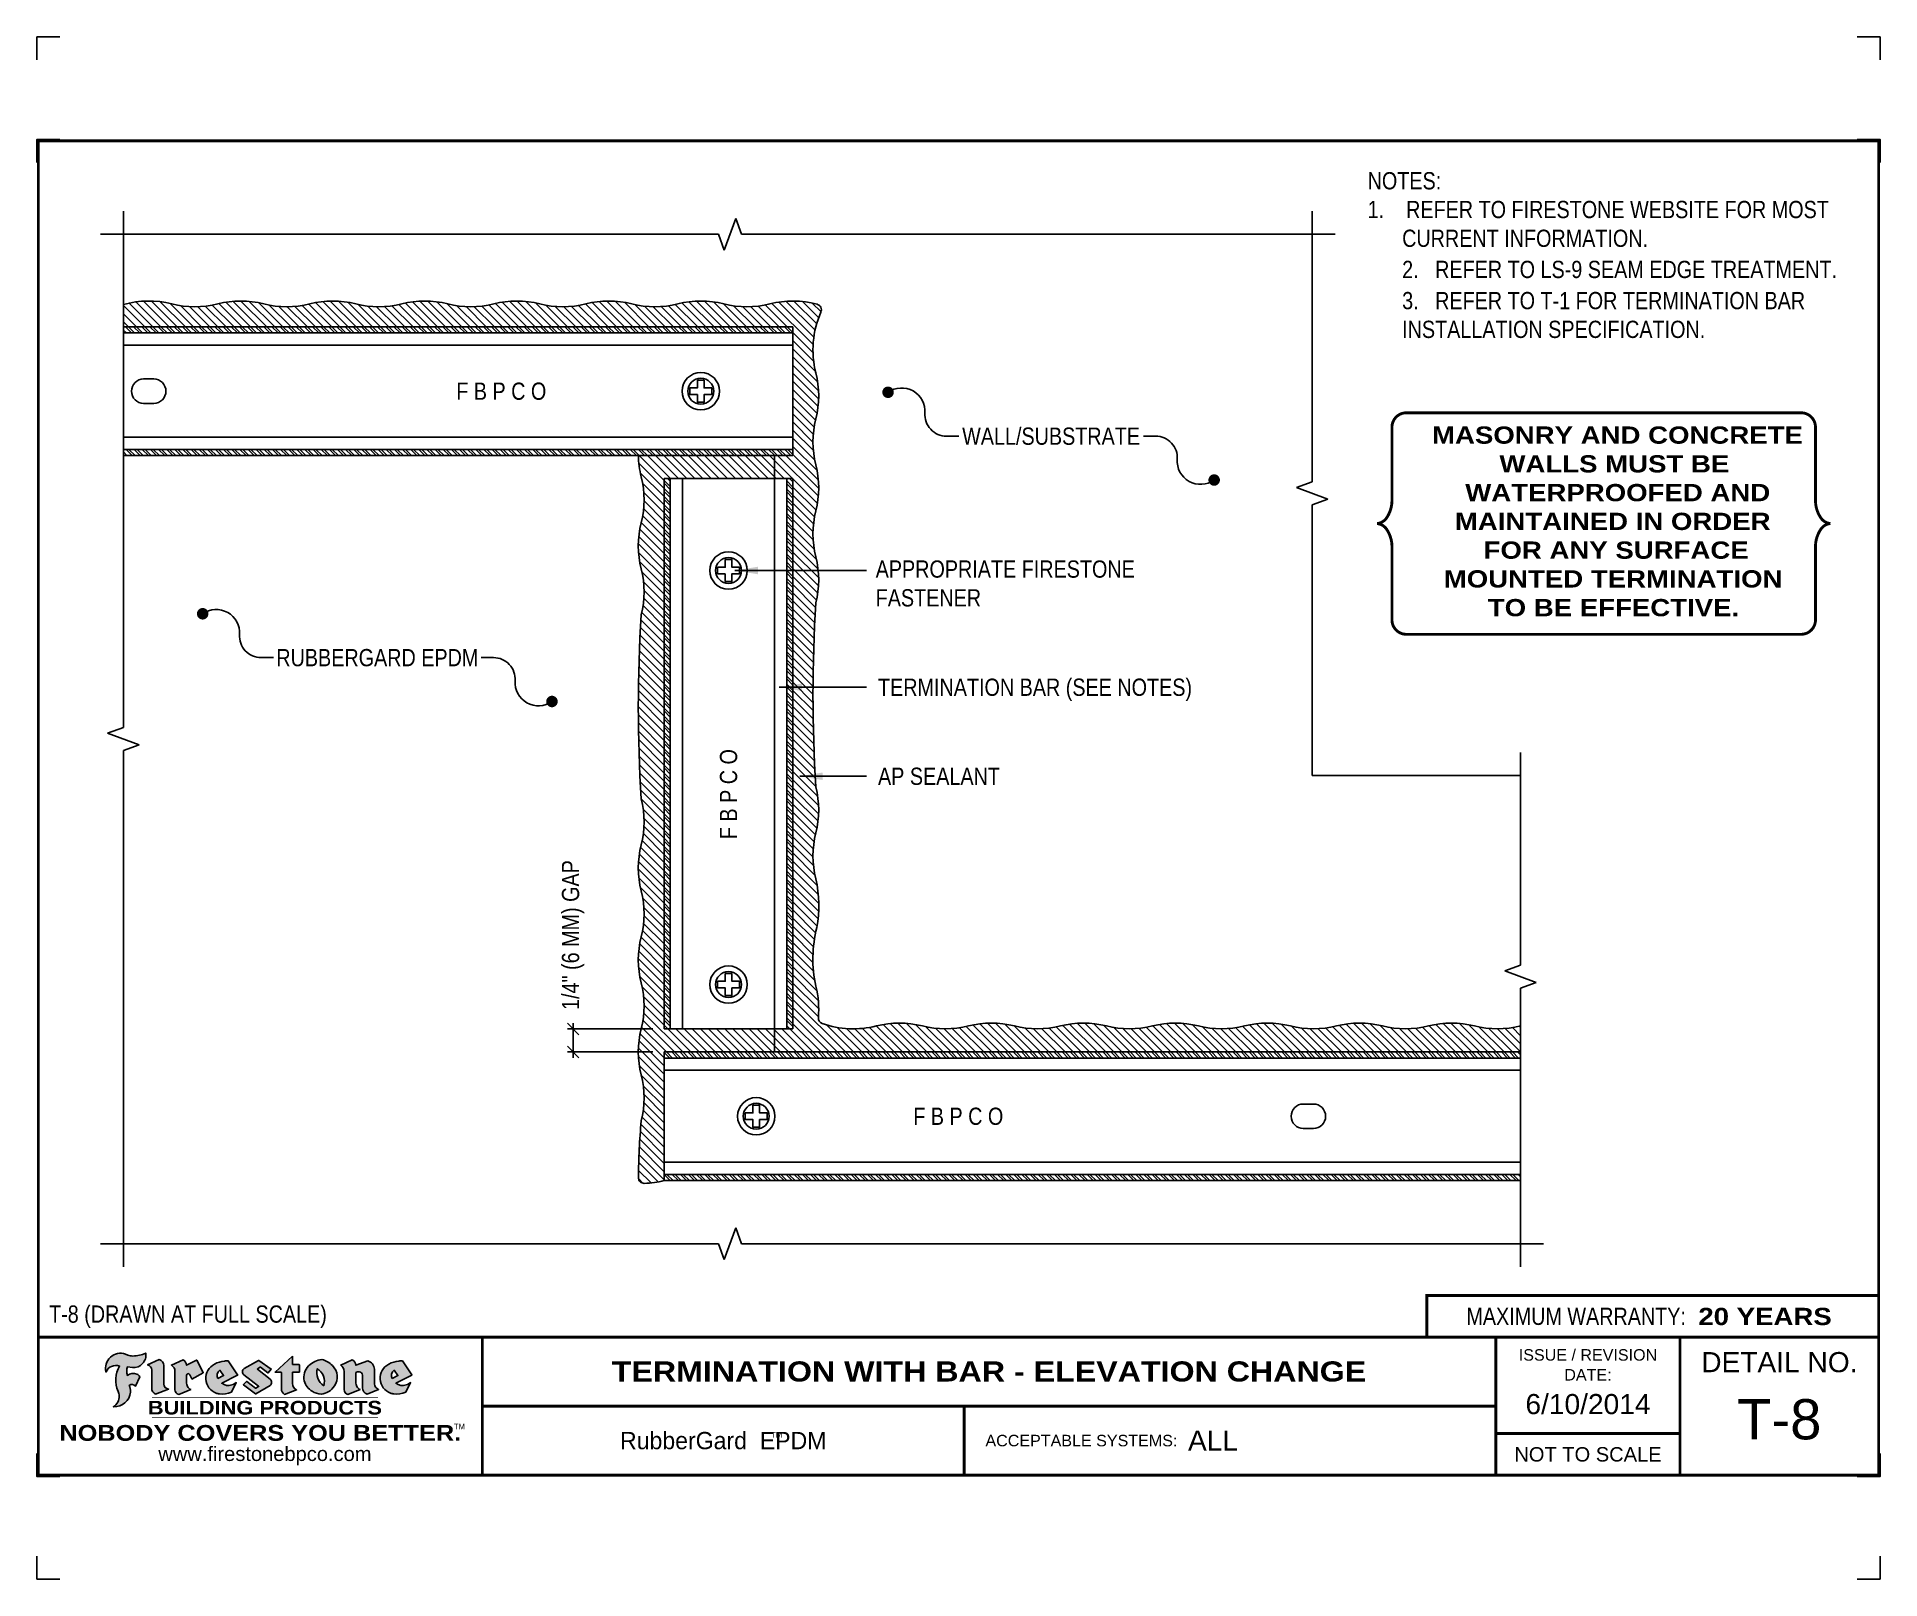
# Model space of a CAD drawing. Header units: inches. Extents: x 299.4 to 319.5, y -59.6 to -42.8.
import ezdxf
from ezdxf.enums import TextEntityAlignment as Align

# ---------------------------------------------------------------- set-up
doc = ezdxf.new("R2010")
doc.units = ezdxf.units.IN
doc.header["$MEASUREMENT"] = 0
doc.layers.get('0').update_dxf_attribs({"linetype": 'CONTINUOUS'})
doc.layers.get('DEFPOINTS').update_dxf_attribs({"linetype": 'CONTINUOUS'})
for name, color, linetype in [('FSBP-ACCESSORY-FIRESTONE', 7, 'CONTINUOUS'), ('FSBP-ANNO-NOTE', 7, 'CONTINUOUS'), ('FSBP-MEMBRANE', 7, 'CONTINUOUS'), ('FSBP-SEALANTS', 1, 'CONTINUOUS'), ('FSBP-TTLB', 7, 'CONTINUOUS'), ('FSBP-TTLB-BORDER', 7, 'CONTINUOUS'), ('FSBP-TTLB-TEXT', 7, 'CONTINUOUS')]:
    doc.layers.add(name, color=color, linetype=linetype)
doc.styles.add('FSBP_ARIAL', font='arial.ttf')
doc.styles.add('FSBP_ARIAL_BOLD', font='')
doc.styles.add('FSBP_ARIAL_NAR', font='ARIALN.TTF')
doc.styles.add('FSBP_BANKGOTHIC', font='bgothm.ttf')
doc.styles.get('FSBP_ARIAL_BOLD').set_extended_font_data('Arial Black')
doc.dimstyles.new('FSBP-DIM', dxfattribs={"dimtxt": 0.1875, "dimasz": 0.125, "dimexe": 0.0625, "dimexo": 0.125, "dimgap": 0.125, "dimtad": 0, "dimdec": 0, "dimzin": 1, "dimdsep": 46, "dimlunit": 4, "dimtxsty": 'FSBP_ARIAL_NAR', "dimblk": 'OBLIQUE', "dimcen": 0.09375, "dimdle": 0.0625, "dimclrd": 256, "dimclre": 256, "dimclrt": 256, "dimadec": 0, "dimazin": 0, "dimtfac": 1, "dimtdec": 0, "dimtmove": 1, "dimatfit": 3, "dimfxl": 1, "dimtolj": 1, "dimtzin": 0, "dimlwd": -1, "dimlwe": -1, "dimarcsym": 0})
doc.dimstyles.new('FSBP-LEADER', dxfattribs={"dimtxt": 0.1875, "dimasz": 0.25, "dimexe": 0.0625, "dimexo": 0.125, "dimgap": 0.125, "dimtad": 0, "dimtih": 1, "dimtoh": 1, "dimdec": 4, "dimzin": 0, "dimdsep": 46, "dimlunit": 4, "dimtxsty": 'FSBP_ARIAL_NAR', "dimcen": 0.09375, "dimclrd": 256, "dimclre": 256, "dimclrt": 256, "dimadec": 0, "dimazin": 0, "dimtfac": 1, "dimtdec": 4, "dimtofl": 0, "dimtmove": 0, "dimatfit": 3, "dimfxl": 1, "dimtolj": 1, "dimtzin": 0, "dimlwd": -1, "dimlwe": -1, "dimarcsym": 0})
pattern_1 = [(135, (-5.684341886080801e-14, -35.47051604416727), (-0.04419417382415922, -0.04419417382415922), []), (135, (-0.03125000000005684, -35.47051604416727), (-0.04419417382415922, -0.04419417382415922), [])]

msp = doc.modelspace()

# ---------------------------------------------------------------- texts
at = {"layer": 'DEFPOINTS', "style": 'FSBP_ARIAL_NAR'}
msp.add_text('T-8 (DRAWN AT FULL SCALE)', height=0.1875, dxfattribs=at).set_placement((299.5798584845293, -56.7273711702308), align=Align.MIDDLE_LEFT)
at = {"layer": 'FSBP-ANNO-NOTE', "style": 'FSBP_ARIAL_NAR'}
for s, p in [('F B P C O', (304.4939636549211, -46.6973677199933)), ('WALL/SUBSTRATE', (310.4690047445172, -47.18615433137472)), ('RUBBERGARD EPDM', (303.1469710397987, -49.59323799024867)), ('F B P C O', (309.4601237061516, -54.57757578769652))]:
    msp.add_text(s, height=0.1875, dxfattribs=at).set_placement(p, align=Align.MIDDLE_CENTER)
for s, p in [('TERMINATION BAR (SEE NOTES)', (308.5881079211212, -49.91471180641865)), ('AP SEALANT', (308.5881079211212, -50.88240086063529))]:
    msp.add_text(s, height=0.1875, dxfattribs=at).set_placement(p, align=Align.MIDDLE_LEFT)
msp.add_text('F B P C O', height=0.1875, rotation=90, dxfattribs=at).set_placement((306.9634224322417, -51.07665611514366), align=Align.MIDDLE_CENTER)
at = {"layer": 'FSBP-ANNO-NOTE', "char_height": 0.1875, "attachment_point": 1}
for s, width, heights, insert, style in [('\\A1;NOTES:\\P\\pi-0.375,l0.375;1.    REFER TO FIRESTONE WEBSITE FOR MOST \\P\\pi0;CURRENT INFORMATION.\\P{\\H0.083333x;\\P\\pi-0.375;}2.   REFER TO LS-9 SEAM EDGE TREATMENT.\\P{\\H0.083333x;\\P}3.   REFER TO T-1 FOR TERMINATION BAR INSTALLATION SPECIFICATION.', 5.220524780143023, [2.09380424162191], (313.9090633874439, -44.31664682452538), 'FSBP_ARIAL_NAR'), ('\\A1;\\pi0.33075;MASONRY AND CONCRETE \\P\\pi1.0634;WALLS MUST BE \\P\\pi0.69201;WATERPROOFED AND \\P\\pi0.57894;MAINTAINED IN ORDER \\P\\pi0.89121;FOR ANY SURFACE \\P\\pi0.45821;MOUNTED TERMINATION \\P\\pi0.93725;TO BE EFFECTIVE.', 4.530455509626336, [2.175318784658884], (314.27771005268, -47.08065804611579), 'FSBP_ARIAL_BOLD'), ('\\A1;\\pi-0.375,l0.375; APPROPRIATE FIRESTONE\\P FASTENER', 2.996365437076747, [0.6286316035657364], (308.5028412235406, -48.53677412704928), 'FSBP_ARIAL_NAR')]:
    msp.add_mtext_dynamic_manual_height_columns(s, width=width, gutter_width=5, heights=heights, dxfattribs=dict(at, insert=insert, style=style))

# ---------------------------------------------------------------- blocks, each defined once
blk = doc.blocks.new('TTLB-EPDM_1')
at = {"layer": 'FSBP-TTLB-TEXT'}
h = blk.add_hatch(color=1, dxfattribs=at)
edge = h.paths.add_edge_path()
edge.add_arc((1.037309769669573, -0.1982514792917306), 0.1319107607348553, 264.0410451462098, 370.3106169565175)
edge.add_arc((1.027551646585694, 0.1214293576525799), 0.3273056962876235, 270.05058356628535, 295.23459397187514, ccw=False)
edge.add_arc((1.022801957313345, -0.06680179986895154), 0.1391656561713503, 249.3281275763668, 272.0749124149863, ccw=False)
edge.add_line((0.9736743133014443, -0.1970076156048179), (0.9474927838574558, -0.1852745150568325))
edge.add_arc((0.8939498971398288, -0.3394262635682071), 0.1631857907024099, 70.84590087378872, 194.3325259843273)
edge.add_arc((0.8444260109029493, -0.4259936440910768), 0.1179914261095279, 70.96950098067128, 156.9641407594482, ccw=False)
edge.add_arc((1.153141409296894, -0.4684497516079468), 0.3110405457095052, 150.3231137483159, 203.2084295854517)
edge.add_arc((0.7562495500622943, -0.6412608153899899), 0.1218587156617311, 0.8849157075190988, 24.34668939894999, ccw=False)
edge.add_arc((0.7493781665697374, -0.6475258110744375), 0.1289731377238325, -58.36655102076742, 3.6216782311386737, ccw=False)
edge.add_arc((0.8256699029544474, -0.5792158350996106), 0.1783301886510354, 267.2205474105585, 354.1381621173521)
edge.add_arc((0.7903121048625305, -0.6011409294291745), 0.212787892960859, 0.9996158580669322, 21.00503380861244)
edge.add_arc((1.01880712263941, -0.5666691048185161), 0.05136395668415847, 40.82117713173261, 125.52727787225791, ccw=False)
edge.add_line((1.057676976260041, -0.5330924682126437), (1.102776947655911, -0.4308018311949837))
edge.add_arc((1.040858222524664, -0.4699705673995949), 0.07326744446031509, 32.31675181867256, 66.31481236598174)
edge.add_arc((1.032262518825329, -0.5063316993097662), 0.1102246948011782, 69.8179132332389, 125.254734720681)
edge.add_arc((1.127708877207287, -0.368959353531244), 0.1659710644737306, 164.1569669952081, 196.5811013160487, ccw=False)
edge.add_line((0.9680425188342383, -0.3236487780942383), (1.023615334387159, -0.3294494641845773))
h = blk.add_hatch(color=1, dxfattribs=at)
edge = h.paths.add_edge_path()
edge.add_line((1.275239419159561, -0.6223407783464694), (1.415345367376062, -0.5660418822574371))
edge.add_arc((1.421019305783958, -0.5090099247487757), 0.05731350411836949, 181.9717871001989, 264.31851000495806, ccw=False)
edge.add_line((1.363739737527226, -0.5109819325197265), (1.363412352251203, -0.3102363679013962))
edge.add_arc((1.294263659668751, -0.3103491388303989), 0.06914878453844908, 0.0934405599591014, 72.42834396969012)
edge.add_line((1.315139561173908, -0.2444268274366692), (1.186839444240604, -0.3024209471341379))
edge.add_arc((1.175246268095289, -0.3585110609420917), 0.05727567197445628, -0.017399788185912257, 78.322067691347, ccw=False)
edge.add_line((1.232521937428658, -0.3585284546236807), (1.232574268422297, -0.555126496687123))
edge.add_arc((1.305699496415486, -0.5558575689677219), 0.07312888236350451, 179.4272023230205, 245.3845503102953)
h = blk.add_hatch(color=1, dxfattribs=at)
edge = h.paths.add_edge_path()
edge.add_line((1.792026821926584, -0.3839679064720229), (1.722158956877934, -0.2518542302253621))
edge.add_arc((1.720119655279638, -0.2529327078887852), 0.002306916790721817, 27.87197133405656, 117.3766794470751)
edge.add_line((1.719058846382097, -0.250884159729182), (1.610638460368705, -0.3070279753467702))
edge.add_arc((1.547088841662962, -0.3061026658494403), 0.06355635479880145, 359.165808011073, 425.8793658831422)
edge.add_line((1.573061729235633, -0.2480956029480268), (1.446879247402876, -0.3051325108639702))
edge.add_arc((1.407812067100189, -0.370357133046621), 0.07602957263902092, -3.441403975725109, 59.07992244284969, ccw=False)
edge.add_line((1.483704536400296, -0.3749210150788969), (1.483704536400296, -0.5723838140635706))
edge.add_arc((1.54053746518044, -0.568254406115083), 0.05698275005415228, 184.1557352478595, 255.3066498366543)
edge.add_line((1.526084036778343, -0.6233736605654059), (1.657291340682093, -0.570650514527486))
edge.add_arc((1.688298576827198, -0.5021390388423987), 0.0752015358480571, 207.5160880841914, 245.649226723163, ccw=False)
edge.add_arc((1.721050197024907, -0.4914488168456328), 0.1093332836229113, 179.4823365255141, 204.5537900001094, ccw=False)
edge.add_line((1.611721375809452, -0.4904610114968335), (1.611721375809452, -0.4126404716788983))
edge.add_arc((1.628589765097195, -0.414159299036043), 0.01693662875851176, 28.356188110622725, 174.8549701683585, ccw=False)
edge.add_arc((1.627340435522395, -0.4197189881350504), 0.02111886817708033, 22.216893572439517, 40.10213956426492, ccw=False)
edge.add_line((1.646891420738257, -0.4117336534413738), (1.666638796144639, -0.4549750258192233))
edge.add_arc((1.668737246926742, -0.4540167099035481), 0.002306916790685496, 204.545128184284, 299.6323508190091)
edge.add_line((1.669877862091766, -0.4560219186518992), (1.791128135493295, -0.3870515928837648))
edge.add_line((1.791128135493295, -0.3870515928837648), (1.792026821926584, -0.3839679064720229))
h = blk.add_hatch(color=1, dxfattribs=at)
h.paths.add_polyline_path([(2.063388732080512, -0.2583237030618903, 0.02524281661523788), (2.025024361750752, -0.2610532129309178, 0.1213611957758757), (1.901773912052249, -0.3008158885520373, 0.6151668103976068), (1.93274136141747, -0.6099060679591872, 0.05306812109568645), (1.967936229862175, -0.617865745600497, 0.1150932231766138), (2.099126721549737, -0.5994933789882708), (2.151195569562105, -0.4944891916583316, -0.08755405562188731), (2.104230609512001, -0.5187113292177372, -0.265591761123442), (1.992692314386659, -0.5010701623316862), (2.165347897647223, -0.4141184325909109, 0.4518949533370738), (2.166222728871162, -0.4107679608846269)])
h.paths.add_polyline_path([(2.014217313945437, -0.4188965037300676), (1.951113654018855, -0.4515330109460507, -0.3720533890450154), (1.973177450672722, -0.3607130665457561)], flags=16)
h = blk.add_hatch(color=1, dxfattribs=at)
edge = h.paths.add_edge_path()
edge.add_arc((2.260407392426802, -0.3775796671688782), 0.04152450223225729, 123.20805433950699, 232.2027298779723, ccw=False)
edge.add_line((2.237665217914071, -0.3428366421988329), (2.393535971665983, -0.2540943745380986))
edge.add_arc((2.394677353533142, -0.2560991469722482), 0.002306916790741334, 55.64644466176611, 119.65426054492559, ccw=False)
edge.add_line((2.395979141996861, -0.2541946229174954), (2.531809646140459, -0.3470380726374032))
edge.add_arc((2.530468902927946, -0.3489153772789875), 0.002306916790700397, -42.731101238422525, 54.4661353739603, ccw=False)
edge.add_line((2.532163440279987, -0.3504807552658491), (2.498457913851155, -0.3869673252714421))
edge.add_arc((2.496763376499139, -0.3854019472845934), 0.002306916790672934, 233.7527076894875, 317.26889876138785, ccw=False)
edge.add_line((2.495399362263356, -0.38726241234572), (2.413849913492982, -0.3274738082119626))
edge.add_arc((2.412485899257181, -0.3293342732731342), 0.002306916790720064, 53.75270768979358, 124.4135619297835)
edge.add_line((2.41118211687575, -0.3274311136421062), (2.382933981293377, -0.346782838468144))
edge.add_arc((2.38423776367478, -0.3486859980991606), 0.002306916790694898, 124.4135619293799, 231.8459020253626)
edge.add_line((2.382812599816248, -0.3505000469010184), (2.519899969301207, -0.4581994452042721))
edge.add_arc((2.494247019847682, -0.4908523236374461), 0.04152450223225742, -55.21225898295222, 51.84590202520428, ccw=False)
edge.add_line((2.517938320565804, -0.5249552055672808), (2.364434947484597, -0.6179520922513717))
edge.add_arc((2.36323960192349, -0.6159790200102006), 0.002306916790726996, 233.2955624372927, 301.20872157023314, ccw=False)
edge.add_line((2.361860787187538, -0.6178285429225383), (2.231266621301074, -0.5204709167214361))
edge.add_arc((2.232647938930649, -0.5186232623475259), 0.002306916790697672, 135.5134179846393, 233.21798691998708, ccw=False)
edge.add_line((2.231002150870836, -0.5170067083764565), (2.262839375599356, -0.4845937328397696))
edge.add_arc((2.264485163659225, -0.4862102868108537), 0.002306916790748497, 53.0352839999411, 135.513417985369, ccw=False)
edge.add_line((2.265872365996302, -0.4843670465239001), (2.361834678328762, -0.5565872257804898))
edge.add_arc((2.363221880665761, -0.5547439854936304), 0.002306916790627066, 233.0352840000685, 302.2362632414394)
edge.add_line((2.36445241715569, -0.5566953042850713), (2.39428499383348, -0.5378823484768844))
edge.add_arc((2.393054457343549, -0.5359310296853765), 0.002306916790685166, 302.2362632406177, 412.2027298768422)
edge.add_line((2.394468296066179, -0.5341081404551886), (2.234958295420142, -0.4103916733127022))
h = blk.add_hatch(color=1, dxfattribs=at)
edge = h.paths.add_edge_path()
edge.add_line((2.763460561272041, -0.2072496393923444), (2.763460561272041, -0.2969520779963801))
edge.add_arc((2.765767478062699, -0.2969520779963943), 0.00230691679065842, 179.9999999996471, 269.9999999996471)
edge.add_line((2.765767478062685, -0.2992589947870528), (2.835417693520355, -0.2992589947870528))
edge.add_arc((2.835417693520355, -0.3015659115777538), 0.002306916790701052, 0, 90, ccw=False)
edge.add_line((2.837724610311056, -0.3015659115777538), (2.837724610311056, -0.3790761307453892))
edge.add_arc((2.83541769352037, -0.3790761307453749), 0.002306916790686842, 269.99999999964706, 359.99999999964706, ccw=False)
edge.add_line((2.835417693520355, -0.3813830475360618), (2.765767478062685, -0.3813830475360618))
edge.add_arc((2.765767478062699, -0.3836899643267202), 0.00230691679065842, 90.00000000035294, 180.0000000003529)
edge.add_line((2.763460561272041, -0.3836899643267344), (2.763460561272041, -0.5033995910642801))
edge.add_arc((2.836735953378943, -0.5071368822038516), 0.07337063740681413, 177.0802527808789, 245.3249543133826)
edge.add_line((2.806105814540615, -0.5738080530967267), (2.674529557384915, -0.6226036013049594))
edge.add_arc((2.708610405062069, -0.564298408791804), 0.06753517344606039, 177.0345319916277, 239.6926428024901, ccw=False)
edge.add_line((2.641165668230087, -0.560804539009709), (2.641165668230087, -0.3836899643267344))
edge.add_arc((2.638858751439429, -0.3836899643267202), 0.00230691679065842, 359.9999999996471, 449.999999999647)
edge.add_line((2.638858751439443, -0.3813830475360618), (2.572857950769389, -0.3813830475360618))
edge.add_line((2.572857950769389, -0.3813830475360618), (2.763460561272041, -0.2072496393923444))
h = blk.add_hatch(color=1, dxfattribs=at)
edge = h.paths.add_edge_path(flags=16)
edge.add_arc((2.940363509127394, -0.4847985213681437), 0.1684614578629418, 344.5558804047865, 417.0140046669545)
edge.add_arc((3.194458079644619, -0.3883534532477785), 0.1684614578629414, 164.5558804047864, 237.0140046669546)
edge = h.paths.add_edge_path()
edge.add_arc((3.069375116502199, -0.4399344555144872), 0.1828726885096673, 136.0914512150047, 191.213418978326)
edge.add_arc((3.064939550433406, -0.4318234379590333), 0.1803148804748503, 194.0167254156723, 240.6663730831859)
edge.add_arc((3.098047041778981, -0.3845058757092554), 0.2378525180183701, 239.2975390661776, 264.2889872773176)
edge.add_arc((3.04884478212623, -0.4190232383793012), 0.203760689247156, 277.1986764832036, 326.503572961274)
edge.add_arc((3.077739326803546, -0.4341046616465112), 0.171374865791709, 325.3768876809902, 406.3828327799087)
edge.add_arc((3.011839488065919, -0.4896144380417797), 0.2571945645850002, 44.28462553519766, 73.82901434867304)
edge.add_arc((3.117152499586992, -0.4983433120546693), 0.2579560664039132, 97.50292863483666, 134.1039137579027)
h = blk.add_hatch(color=1, dxfattribs=at)
edge = h.paths.add_edge_path()
edge.add_line((3.322690228557462, -0.5721896537377091), (3.322690228557462, -0.3749210150788969))
edge.add_arc((3.246797759257384, -0.3703571330465745), 0.076029572638996, 356.5585960242387, 419.0799224428129)
edge.add_line((3.285864939560099, -0.3051325108639702), (3.412047421392799, -0.2480956029480268))
edge.add_arc((3.386074533820159, -0.3061026658494941), 0.06355635479883807, 0.3962622833877276, 65.87936588318718, ccw=False)
edge.add_line((3.449629368605429, -0.3056631084210863), (3.580526418688805, -0.2593848434574539))
edge.add_arc((3.555744121700958, -0.3530904070730321), 0.09692726601172152, 2.366977007666776, 75.18615851992018, ccw=False)
edge.add_line((3.652588689330287, -0.3490873311063041), (3.652588689330287, -0.4883770011386872))
edge.add_arc((3.761877549389556, -0.4914934052703811), 0.1093332836229047, 178.3666365323574, 204.5537900000422)
edge.add_arc((3.729125929191727, -0.5021836272670953), 0.07520153584796169, 207.5160880841711, 245.2240541443093)
edge.add_line((3.697611150971852, -0.5704631245385627), (3.572585913552643, -0.6207021253773775))
edge.add_arc((3.59534718600759, -0.5526356419907701), 0.07177131519198746, 180.3328587115751, 251.51018566665869, ccw=False)
edge.add_line((3.523577081955409, -0.5530525936986663), (3.523577081955409, -0.4153032515383615))
edge.add_arc((3.486319529276879, -0.4148773504126441), 0.0372599868942854, 359.3450650296066, 449.0500281941028)
edge.add_arc((3.482769874121713, -0.4419622099033496), 0.06447454900600783, 86.29402372314017, 119.8211331593848)
edge.add_line((3.450707067966732, -0.3860252459975726), (3.450707067966732, -0.4904610114968335))
edge.add_arc((3.560035889182251, -0.491448816845647), 0.1093332836229751, 179.4823365255069, 204.5537900001023)
edge.add_arc((3.527284268984408, -0.5021390388424952), 0.07520153584796385, 207.5160880841699, 245.6492267231416)
edge.add_line((3.496277032839316, -0.570650514527486), (3.365069728935509, -0.6233736605654059))
edge.add_arc((3.37950248606194, -0.5682868177318081), 0.05694615642555727, 183.9298782390169, 255.318496325343, ccw=False)
h = blk.add_hatch(color=1, dxfattribs=at)
h.paths.add_polyline_path([(3.957695472291277, -0.2583237030618903, 0.02524281661523822), (3.919331101961575, -0.2610532129309178, 0.1085638477195505), (3.807890832595604, -0.2939221658134414, 0.6425897848490651), (3.827048101628293, -0.6099060679591872, 0.05306812109569052), (3.862242970072884, -0.617865745600497, 0.1150932231766133), (3.993433461760503, -0.5994933789882708), (4.045502309772871, -0.4944891916583316, -0.08755405562189084), (3.998537349722767, -0.5187113292177372, -0.2655917611234366), (3.886999054597368, -0.5010701623316862), (4.059654637857989, -0.4141184325909109, 0.4518949533370731), (4.060529469081928, -0.4107679608846269)])
h.paths.add_polyline_path([(3.90852405415626, -0.4188965037300676), (3.845420394229677, -0.4515330109460507, -0.3720533890450147), (3.867484190883488, -0.3607130665457561)], flags=16)
at = {"layer": 'DEFPOINTS', "linetype": 'Continuous', "ltscale": 1.75}
for points in [[(-0.015625, 13.88083333333333), (-0.015625, 14.13083333333333), (0.234375, 14.13083333333333)], [(20.01562500000003, 13.88083333333333), (20.01562500000003, 14.13083333333333), (19.76562500000003, 14.13083333333333)], [(-0.015625, -2.380833333333342), (-0.015625, -2.630833333333342), (0.234375, -2.630833333333342)], [(20.01562500000003, -2.380833333333342), (20.01562500000003, -2.630833333333342), (19.76562500000003, -2.630833333333342)]]:
    blk.add_lwpolyline(points, dxfattribs=at)
at = {"layer": 'DEFPOINTS', "color": 1}
for points in [[(0.234375, 13.015625), (-0.015625, 13.015625), (-0.015625, 12.765625)], [(20.015625, 12.765625), (20.015625, 13.015625), (19.765625, 13.015625)], [(0.234375, -1.515625), (-0.015625, -1.515625), (-0.015625, -1.265625)], [(20.015625, -1.265625), (20.015625, -1.515625), (19.765625, -1.515625)]]:
    blk.add_lwpolyline(points, dxfattribs=at)
at = {"layer": 'FSBP-TTLB', "const_width": 0.03125}
blk.add_lwpolyline([(15.09028770518938, 0), (20, 0), (20, 0.4512598240669945), (15.09028770518938, 0.4512598240669945)], close=True, dxfattribs=at)
for points in [[(0, 0), (0, -1.5), (20, -1.5), (20, 0), (0, 0)], [(4.825208527206769, 0), (4.825208527206769, -0.75)], [(15.84028770518938, 0), (15.84028770518938, -1.5)], [(17.84110496735593, 0), (17.84110496735593, -1.5)], [(20, 0), (20, -1.5)], [(4.825208527206769, -0.75), (15.84028770518938, -0.75)], [(4.825208527206769, -0.75), (4.825208527206769, -1.5)], [(15.84028770518938, -1.048740175933006), (17.84110496735593, -1.048740175933006)]]:
    blk.add_lwpolyline(points, dxfattribs=at)
at = {"layer": 'FSBP-TTLB-BORDER', "const_width": 0.03125}
blk.add_lwpolyline([(20, 0), (20, 13), (0, 13), (0, 0)], dxfattribs=at)
at = {"layer": 'FSBP-TTLB-TEXT', "color": 1}
blk.add_line((0.7358432058323388, -0.379822754145593), (0.7358432058323388, -0.379822754145593), dxfattribs=at)
for points in [[(1.023615323725323, -0.3294494630716969, 0.5000510906601082), (1.167090420776901, -0.1746414942047778, -0.1103304102359608), (1.027840608309816, -0.2058762110801382, -0.09957876667165425), (0.9736743133014443, -0.1970076156048179), (0.9474927838574558, -0.1852745150568325, 0.5978159689075124), (0.7358432058323388, -0.379822754145593, -0.3938834584182213), (0.8828996422548698, -0.3144510229727047, 0.2349406564350952), (0.86727108227484, -0.5910237178633082, -0.1027304183841549), (0.8780937320133262, -0.6393788197974146, -0.2772692352614086), (0.8170223912655956, -0.7573362346216896, 0.3985429150902959), (1.003067614090241, -0.5974286950643517, 0.0875124847930418), (0.9889600163401155, -0.5248671157293501, -0.3874031597924062), (1.057676976260041, -0.5330924682126437), (1.102776947655911, -0.4308018311949837, 0.1494423498871741), (1.07029056398062, -0.4028746979725923, 0.2467195073738216), (0.9686394281704906, -0.4163228904100862, -0.1424285161541127), (0.9680425188342383, -0.3236487780942383), (1.023615334387159, -0.3294494641845773)], [(2.166222728871162, -0.4107679608846269), (2.063388732080512, -0.2583237030618903, 0.02524281661523788), (2.025024361750752, -0.2610532129309178, 0.1085638477195265), (1.913584092384895, -0.2939221658134414, 0.6425897848491228), (1.93274136141747, -0.6099060679591872, 0.05306812109568648), (1.967936229862175, -0.617865745600497, 0.1150932231766137), (2.099126721549737, -0.5994933789882708), (2.151195569562105, -0.4944891916583316, -0.0875540556218873), (2.104230609512001, -0.5187113292177372, -0.2655917611234418), (1.992692314386659, -0.5010701623316862), (2.165347897647223, -0.4141184325909109)], [(2.763460561272041, -0.2072496393923444), (2.763460561272041, -0.2969520779963801, 0.4142135623730958), (2.765767478062685, -0.2992589947870528), (2.835417693520355, -0.2992589947870528, -0.414213562373095), (2.837724610311056, -0.3015659115777538), (2.837724610311056, -0.3790761307453892, -0.4142135623730938), (2.835417693520355, -0.3813830475360618), (2.765767478062685, -0.3813830475360618, 0.4142135623730958), (2.763460561272041, -0.3836899643267344), (2.763460561272041, -0.5033995910642801, 0.3068985753588853), (2.806105814540615, -0.5738080530967267), (2.674529557384915, -0.6226036013049594, -0.2804194150632976), (2.641165668230087, -0.560804539009709), (2.641165668230087, -0.3836899643267344, 0.414213562373095), (2.638858751439443, -0.3813830475360618), (2.572857950769389, -0.3813830475360618), (2.763460561272041, -0.2072496393923444)], [(4.060529469081928, -0.4107679608846269), (3.957695472291277, -0.2583237030618903, 0.02524281661523788), (3.919331101961575, -0.2610532129309178, 0.1085638477195265), (3.807890832595604, -0.2939221658134414, 0.6425897848491228), (3.827048101628293, -0.6099060679591872, 0.05306812109568648), (3.862242970072884, -0.617865745600497, 0.1150932231766137), (3.993433461760503, -0.5994933789882708), (4.045502309772871, -0.4944891916583316, -0.0875540556218873), (3.998537349722767, -0.5187113292177372, -0.2655917611234418), (3.886999054597368, -0.5010701623316862), (4.059654637857989, -0.4141184325909109)], [(4.059654637857989, -0.4141184325909109, 0.4518949533370731), (4.060529469081928, -0.4107679608846269, 0.4518949533370731)]]:
    blk.add_lwpolyline(points, format="xyb", dxfattribs=at)
for points in [[(1.275239419159561, -0.6223407783464694), (1.415345367376062, -0.5660418822574371, -0.3756100036733062), (1.363739737527226, -0.5109819325197265), (1.363412352251203, -0.3102363679013962, 0.3265360292958048), (1.315139561173908, -0.2444268274366692), (1.186839444240604, -0.3024209471341379, -0.3557863980845349), (1.232521937428658, -0.3585284546236807), (1.232574268422297, -0.555126496687123, 0.2960110723418457)], [(1.792026821926584, -0.3839679064720229), (1.722158956877934, -0.2518542302253621, 0.4116839150163434), (1.719058846382097, -0.250884159729182), (1.610638460368705, -0.3070279753467702, 0.2996033003794034), (1.573061729235633, -0.2480956029480268), (1.446879247402876, -0.3051325108639702, -0.2797757560995365), (1.483704536400296, -0.3749210150788969), (1.483704536400296, -0.5723838140635706, 0.320828638474519), (1.526084036778343, -0.6233736605654059), (1.657291340682093, -0.570650514527486, -0.1679398621276611), (1.621603752698661, -0.5368819723450571, -0.1098333365370753), (1.611721375809452, -0.4904610114968335), (1.611721375809452, -0.4126404716788983, -0.743334502655012), (1.64349420176768, -0.4061152228778298, -0.07819791644735608), (1.646891420738257, -0.4117336534413738), (1.666638796144639, -0.4549750258192233, 0.4404648714563479), (1.669877862091766, -0.4560219186518992), (1.791128135493295, -0.3870515928837648)], [(1.951113654018855, -0.4515330109460507), (2.014217313945437, -0.4188965037300676), (1.973177450672722, -0.3607130665457561, 0.3720533890450154)], [(2.234958295420142, -0.4103916733127022, -0.5150044486718882), (2.237665217914071, -0.3428366421988329), (2.393535971665983, -0.2540943745380986, -0.2867822934100265), (2.395979141996861, -0.2541946229174954), (2.531809646140459, -0.3470380726374032, -0.4515027974650387), (2.532163440279987, -0.3504807552658491), (2.498457913851155, -0.3869673252714421, -0.3814439164929681), (2.495399362263356, -0.38726241234572), (2.413849913492982, -0.3274738082119626, 0.3184718635035665), (2.41118211687575, -0.3274311136421062), (2.382933981293377, -0.346782838468144, 0.5064094529656681), (2.382812599816248, -0.3505000469010184), (2.519899969301207, -0.4581994452042721, -0.5043597839115849), (2.517938320565804, -0.5249552055672808), (2.364434947484597, -0.6179520922513717, -0.3053163970316367), (2.361860787187538, -0.6178285429225383), (2.231266621301074, -0.5204709167214361, -0.4541703869768119), (2.231002150870836, -0.5170067083764565), (2.262839375599356, -0.4845937328397696, -0.3762644290664977), (2.265872365996302, -0.4843670465239001), (2.361834678328762, -0.5565872257804898, 0.3114700032088108), (2.36445241715569, -0.5566953042850713), (2.39428499383348, -0.5378823484768844, 0.520381097387146), (2.394468296066179, -0.5341081404551886)], [(2.937624918725987, -0.3131105398334029, 0.2452625673097023), (2.889993533867141, -0.4754966266250307, 0.2064059665179019), (2.976604338974084, -0.5890186876871866, 0.1094800500670344), (3.074378098474654, -0.6211778035979165, 0.2185147641853038), (3.218764944843201, -0.5314757029352819, 0.3689489483072479), (3.195959963110113, -0.3100352223135445, 0.1296305888694145), (3.0834694040758, -0.242595816912754, 0.1610736375384317)], [(3.10274193015772, -0.5296595419651595, 0.3271311138286319), (3.032079658614293, -0.3434924326507627, 0.3271311138286322)], [(3.322690228557462, -0.5721896537377091), (3.322690228557462, -0.3749210150788969, 0.2797757560995341), (3.285864939560099, -0.3051325108639702), (3.412047421392799, -0.2480956029480268, -0.2937618496109166), (3.449629368605429, -0.3056631084210863), (3.580526418688805, -0.2593848434574539, -0.3288760160581939), (3.652588689330287, -0.3490873311063041), (3.652588689330287, -0.4883770011386872, 0.114762897203527), (3.662431105063263, -0.536926560769686, 0.166032965990522), (3.697611150971852, -0.5704631245385627), (3.572585913552643, -0.6207021253773775, -0.3209557512194564), (3.523577081955409, -0.5530525936986663), (3.523577081955409, -0.4153032515383615, 0.4127061514896111), (3.48693727661589, -0.3776224848030694, 0.1473421876160361), (3.450707067966732, -0.3860252459975726), (3.450707067966732, -0.4904610114968335, 0.1098333365370753), (3.460589444855941, -0.5368819723450855, 0.1679398621276611), (3.496277032839316, -0.570650514527486), (3.365069728935509, -0.6233736605654059, -0.3219729545308964), (3.322690228557462, -0.5721896537377091, 29.1476284739)], [(3.845420394229677, -0.4515330109460507), (3.90852405415626, -0.4188965037300676), (3.867484190883488, -0.3607130665457561, 0.3720533890450154)]]:
    blk.add_lwpolyline(points, format="xyb", close=True, dxfattribs=at)
at = {"layer": 'FSBP-TTLB-TEXT'}
for points, const_width in [([(1.233926579809207, -0.6584455781731435), (3.691229482685259, -0.6584455781731577)], 0.0078125), ([(10.06152282927678, -0.75), (10.06152282927678, -1.5)], 0.03125), ([(1.233926579809207, -0.8761560960495984), (3.691229482685259, -0.8761560960495842)], 0.0078125)]:
    blk.add_lwpolyline(points, dxfattribs=dict(at, const_width=const_width))
at = {"layer": 'FSBP-TTLB-TEXT', "color": 1}
for centre, start, end in [((1.789987520328282, -0.3850463841354355), 299.6323508193319, 27.87197133380463), ((2.164310260790558, -0.412058050385383), 296.7304547840455, 34.00233684987403)]:
    blk.add_arc(centre, 0.00230691679068068, start, end, dxfattribs=at)
at = {"layer": 'FSBP-TTLB-TEXT', "style": 'FSBP_ARIAL_NAR'}
blk.add_text('MAXIMUM WARRANTY:', height=0.1875, dxfattribs=at).set_placement((17.90516569312837, 0.2256299120335257), align=Align.MIDDLE_RIGHT)
at = {"layer": 'FSBP-TTLB-TEXT'}
for s, height, style, p in [('ISSUE / REVISION', 0.125, 'FSBP_ARIAL', (16.84069633627263, -0.1938496373466023)), ('DETAIL NO.', 0.21875, 'FSBP_ARIAL', (18.92055248367797, -0.2724398367368792)), ('DATE:', 0.125, 'FSBP_ARIAL', (16.84069633627263, -0.409973105348854)), ('www.firestonebpco.com', 0.15625, 'FSBP_ARIAL', (2.462578031247233, -1.268657306740124)), ('RubberGard  EPDM', 0.1875, 'FSBP_BANKGOTHIC', (7.443365678241776, -1.125)), ('TM', 0.0625, 'FSBP_BANKGOTHIC', (8.023397742165457, -1.062518816683806)), ('NOT TO SCALE', 0.15625, 'FSBP_ARIAL', (16.84069633627263, -1.274370087966503))]:
    blk.add_text(s, height=height, dxfattribs=dict(at, style=style)).set_placement(p, align=Align.MIDDLE_CENTER)
at = {"layer": 'FSBP-TTLB-TEXT', "lineweight": 18, "style": 'FSBP_ARIAL_BOLD'}
blk.add_text('BUILDING PRODUCTS', height=0.1484375, dxfattribs=at).set_placement((2.462578031247233, -0.7673008371113639), align=Align.MIDDLE_CENTER)
at = {"layer": 'FSBP-TTLB-TEXT', "color": 1}
for s, height, style, p in [('NOBODY COVERS YOU BETTER.', 0.171875, 'FSBP_ARIAL_BOLD', (2.412604263603384, -1.041650450587369)), ('TM', 0.0625, 'FSBP_BANKGOTHIC', (4.576671173373001, -0.9725745042934193))]:
    blk.add_text(s, height=height, dxfattribs=dict(at, style=style)).set_placement(p, align=Align.MIDDLE_CENTER)
at = {"layer": 'FSBP-TTLB-TEXT', "style": 'FSBP_ARIAL'}
blk.add_text('ACCEPTABLE SYSTEMS:', height=0.125, dxfattribs=at).set_placement((10.29281281591562, -1.125), align=Align.MIDDLE_LEFT)
at = {"layer": 'FSBP-TTLB-TEXT'}
for tag, height, style, p in [('MAXIMUM_WARRANTY', 0.1875, 'FSBP_ARIAL_BOLD', (18.03987100774941, 0.2240244307510579)), ('ACCPT_SYSTEMS', 0.21875, 'FSBP_ARIAL', (12.49438170418193, -1.125))]:
    blk.add_attdef(tag, text='', height=height, dxfattribs=dict(at, style=style)).set_placement(p, align=Align.MIDDLE_LEFT)
for tag, height, style, p in [('DETAIL_DESCP_LINE_1', 0.21875, 'FSBP_ARIAL_BOLD', (10.33118450231211, -0.3736318192489421)), ('ISSUE_REV_DATE', 0.21875, 'FSBP_ARIAL', (16.84069633627263, -0.7282559425942452)), ('DETAIL_NUMBER', 0.4375, 'FSBP_ARIAL', (18.91941590748775, -0.8931630692489421))]:
    blk.add_attdef(tag, text='', height=height, dxfattribs=dict(at, style=style)).set_placement(p, align=Align.MIDDLE_CENTER)
blk = doc.blocks.new('_OBLIQUE')
at = {"color": 0, "linetype": 'ByBlock'}
blk.add_line((-0.5, -0.5), (0.5, 0.5), dxfattribs=at)
blk = doc.blocks.new('*D3')
at = {"layer": 'DEFPOINTS', "color": 0, "transparency": 16777216}
for p in [(305.2748295911927, -53.62870200548777), (306.264548650033, -53.62870200548777), (306.264548650033, -53.87870200548777)]:
    blk.add_point(p, dxfattribs=at)
at = {"layer": 'FSBP-ANNO-NOTE', "transparency": 16777216}
for p, q in [((306.139548650033, -53.62870200548777), (305.2123295911927, -53.62870200548777)), ((305.2748295911927, -53.94120200548777), (305.2748295911927, -53.56620200548777)), ((306.139548650033, -53.87870200548777), (305.2123295911927, -53.87870200548777))]:
    blk.add_line(p, q, dxfattribs=at)
at = {"layer": 'FSBP-ANNO-NOTE', "transparency": 16777216, "xscale": 0.125, "yscale": 0.125, "zscale": 0.125}
for p, rotation in [((305.2748295911927, -53.62870200548777), 90), ((305.2748295911927, -53.87870200548777), 270)]:
    blk.add_blockref('_OBLIQUE', p, dxfattribs=dict(at, rotation=rotation))
at = {"layer": 'FSBP-ANNO-NOTE', "transparency": 16777216, "insert": (305.2748295911927, -52.60815356645053), "char_height": 0.1875, "attachment_point": 5, "rotation": 90, "style": 'FSBP_ARIAL_NAR'}
blk.add_mtext('\\A1;1/4" (6 MM) GAP', dxfattribs=at)

# ---------------------------------------------------------------- dimensions: what is measured, and where the dimension line sits
at = {"layer": 'FSBP-ANNO-NOTE'}
dim = msp.add_linear_dim(base=(305.2748295911927, -53.62870200548777), p1=(306.264548650033, -53.87870200548777), p2=(306.264548650033, -53.62870200548777), angle=90, text='1/4" (6 MM) GAP', dimstyle='FSBP-DIM', dxfattribs=at)
dim.commit()
dim.dimension.update_dxf_attribs({"geometry": '*D3', "text_midpoint": (305.2748295911927, -52.60815356645053), "dimtype": 160})

# ---------------------------------------------------------------- hatches: boundary and pattern name
at = {"layer": 'FSBP-ACCESSORY-FIRESTONE'}
h = msp.add_hatch(dxfattribs=at)
h.set_pattern_fill('STEEL', color=256, scale=0.5, angle=90, style=0)
h.set_pattern_definition(pattern_1)
h.paths.add_polyline_path([(307.6622962144504, -45.99849393778457), (300.3874437179392, -45.99849393778457), (300.3874437179392, -46.06478519852077), (307.6622962144505, -46.06478519852077)])
h.paths.add_polyline_path([(307.6622962144504, -47.32995024146571), (300.3874437179392, -47.32995024146577), (300.3874437179392, -47.39624150220202), (307.6622962144504, -47.39624150220202)])
h = msp.add_hatch(dxfattribs=at)
h.set_pattern_fill('STEEL', color=256, scale=0.5, angle=90, style=0)
h.set_pattern_definition(pattern_1)
h.paths.add_polyline_path([(307.5960049537142, -53.6287020054878), (307.6622962144504, -53.6287020054878), (307.6622962144505, -47.64624150220202), (307.5960049537142, -47.64624150220202)])
h.paths.add_polyline_path([(306.264548650033, -53.6287020054878), (306.3308399107692, -53.6287020054878), (306.3308399107693, -47.64624150220202), (306.264548650033, -47.64624150220202)])
h = msp.add_hatch(dxfattribs=at)
h.set_pattern_fill('STEEL', color=256, scale=0.5, angle=90, style=0)
h.set_pattern_definition(pattern_1)
h.paths.add_polyline_path([(315.5698961580439, -53.87870200548774), (306.264548650033, -53.8787020054878), (306.264548650033, -53.94499326622399), (315.5698961580439, -53.94499326622399)])
h.paths.add_polyline_path([(315.5698961580439, -55.21015830916893), (306.264548650033, -55.21015830916893), (306.2645486500329, -55.27644956990524), (315.5698961580439, -55.27644956990524)])
at = {"layer": 'FSBP-SEALANTS'}
h = msp.add_hatch(dxfattribs=at)
h.set_pattern_fill('ANSI31', color=256, scale=0.5, angle=90, style=0)
h.set_pattern_definition([(135, (-5.684341886080801e-14, -35.47051604416727), (-0.04419417382415922, -0.04419417382415922), [])])
h.paths.add_polyline_path([(307.9122962144504, -47.49849393778471, -0.1249999999998563), (307.9122962144504, -46.99849393778471, 0.1249999999998542), (307.9122962144504, -46.49849393778469, -0.1677686449348165), (307.9677370625989, -45.83791449096703, 0.459663401089733), (307.9268522557987, -45.75230571105659, 0.1287635087226395), (307.4122962144504, -45.74849393778454, -0.1249999999998636), (306.9122962144504, -45.74849393778454, 0.1249999999998634), (306.4122962144503, -45.74849393778454, -0.1249999999998636), (305.9122962144503, -45.74849393778454, 0.1249999999998634), (305.4122962144502, -45.74849393778454, -0.1249999999998636), (304.9122962144502, -45.74849393778454, 0.1249999999998634), (304.4122962144502, -45.74849393778454, -0.1249999999998636), (303.9122962144502, -45.74849393778454, 0.1249999999998634), (303.4122962144501, -45.74849393778454, -0.1249999999998636), (302.9122962144501, -45.74849393778454, 0.1249999999998634), (302.41229621445, -45.74849393778454, -0.1249999999998636), (301.91229621445, -45.74849393778454, 0.1249999999998634), (301.41229621445, -45.74849393778454, -0.1249999999998636), (300.91229621445, -45.74849393778454, 0.1314369230874663), (300.3874437179392, -45.75514185634162), (300.3874437179392, -45.99849393778457), (307.6622962144504, -45.99849393778457), (307.6622962144505, -47.39624150220202), (305.9834501118845, -47.39624150220202, 0.05792452171052522), (306.014548650033, -47.6287020054875, -0.1249999999998359), (306.014548650033, -48.12870200548745, 0.1249999999998709), (306.014548650033, -48.6287020054875, -0.1249999999999403), (306.0145486500329, -49.12870200548786, 0.03124999999995844), (306.014548650033, -51.12870200548738, -0.1249999999999), (306.014548650033, -51.62870200548758, 0.1249999999998709), (306.014548650033, -52.12870200548761, -0.124999999999867), (306.014548650033, -52.62870200548768, 0.1249999999998636), (306.014548650033, -53.12870200548771, -0.1249999999998634), (306.014548650033, -53.62870200548777, 0.1249999999998636), (306.014548650033, -54.1287020054878, -0.1249999999999367), (306.0145486500329, -54.62870200548814, 0.01922582678947641), (305.9838319665407, -55.24531678420557, 0.4209645073146797), (306.0484125478914, -55.30713485237458, 0.05389230711614854), (306.264548650033, -55.27644956990522), (306.264548650033, -53.8787020054878), (315.5698961580439, -53.87870200548774), (315.5698961580439, -53.59598131050225, -0.1249999999998049), (315.0698961580441, -53.5959813105022, 0.1249999999998634), (314.5698961580441, -53.5959813105022, -0.1249999999998636), (314.0698961580441, -53.5959813105022, 0.1249999999998634), (313.569896158044, -53.5959813105022, -0.1249999999998636), (313.069896158044, -53.5959813105022, 0.1249999999998634), (312.5698961580439, -53.5959813105022, -0.1249999999998636), (312.0698961580439, -53.5959813105022, 0.1249999999998634), (311.5698961580439, -53.5959813105022, -0.1249999999998636), (311.0698961580439, -53.5959813105022, 0.1249999999998634), (310.5698961580438, -53.5959813105022, -0.1249999999998636), (310.0698961580438, -53.5959813105022, 0.1249999999998634), (309.5698961580437, -53.5959813105022, -0.1249999999998636), (309.0698961580437, -53.5959813105022, 0.1249999999998634), (308.5698961580437, -53.5959813105022, -0.1608963353745838), (307.9343249547657, -53.5511961081415, 0.08649562483358766), (307.9211773375024, -53.20266491575156, -0.1237659546070252), (307.9230027242134, -52.52707686480086, 0.104672589028207), (307.9122962144496, -51.99849393778174, -0.1249999999990407), (307.9122962144504, -51.49849393778493, 0.1249999999997846), (307.9122962144505, -50.99849393778518, -0.03124999999996856), (307.9122962144504, -48.99849393778501, 0.1249999999999019), (307.9122962144504, -48.4984939377848, -0.1249999999998581), (307.9122962144504, -47.99849393778479, 0.1249999999998707)])
h.paths.add_polyline_path([(307.6622962144505, -53.6287020054878), (306.264548650033, -53.6287020054878), (306.2645486500329, -47.64624150220201), (307.6622962144504, -47.64624150220202)], flags=16)

# ---------------------------------------------------------------- linework, layer by layer
at = {"layer": 'FSBP-ACCESSORY-FIRESTONE'}
for p, q in [((300.3874437179393, -45.99849393778457), (307.6622962144504, -45.99849393778457)), ((300.3874437179393, -46.06478519852077), (307.6622962144504, -46.06478519852077)), ((307.6622962144504, -45.99849393778457), (307.6622962144504, -47.39624150220202)), ((300.3874437179392, -46.19736771999321), (307.6622962144504, -46.19736771999332)), ((300.3874437179393, -47.19736771999327), (307.6622962144504, -47.19736771999327)), ((300.3874437179393, -47.32995024146577), (307.6622962144504, -47.32995024146571)), ((300.3874437179393, -47.39624150220202), (307.6622962144504, -47.39624150220202)), ((307.4634224322417, -47.64624150220202), (307.4634224322418, -47.39624150220202)), ((306.264548650033, -47.64624150220202), (307.6622962144504, -47.64624150220202)), ((306.264548650033, -53.6287020054878), (306.264548650033, -47.64624150220202)), ((306.3308399107692, -53.6287020054878), (306.3308399107692, -47.64624150220207)), ((306.4634224322416, -53.6287020054878), (306.4634224322417, -47.64624150220202)), ((307.4634224322418, -53.6287020054878), (307.4634224322417, -47.64624150220202)), ((307.5960049537142, -53.6287020054878), (307.5960049537142, -47.64624150220207)), ((307.6622962144504, -47.64624150220202), (307.6622962144504, -53.6287020054878)), ((307.6622962144504, -53.6287020054878), (306.264548650033, -53.6287020054878)), ((307.4634224322418, -53.6287020054878), (307.4634224322418, -53.87870200548778)), ((306.264548650033, -53.8787020054878), (306.264548650033, -55.27644956990524)), ((315.5698961580441, -53.87870200548774), (306.264548650033, -53.8787020054878)), ((315.5698961580441, -53.94499326622399), (306.264548650033, -53.94499326622399)), ((315.5698961580441, -54.07757578769643), (306.264548650033, -54.07757578769649)), ((315.569896158044, -55.07757578769649), (306.264548650033, -55.07757578769649)), ((315.569896158044, -55.21015830916893), (306.264548650033, -55.21015830916893)), ((315.569896158044, -55.27644956990524), (306.264548650033, -55.27644956990524))]:
    msp.add_line(p, q, dxfattribs=at)
for points in [[(300.6076087144504, -46.56455521999327), (300.6154212144504, -46.56455521999327), (300.7169837144504, -46.56455521999327, -0.9999999999999999), (300.7169837144504, -46.83018021999327), (300.6076087144504, -46.83018021999327, -0.9999999999999999)], [(313.319236150033, -54.44476328769649), (313.311423650033, -54.44476328769649), (313.209861150033, -54.44476328769649, 0.9999999999999999), (313.209861150033, -54.71038828769649), (313.319236150033, -54.71038828769649, 0.9999999999999999)]]:
    msp.add_lwpolyline(points, format="xyb", close=True, dxfattribs=at)
for points in [[(306.6262058547227, -46.57769113107672), (306.6983746382814, -46.57768753226854), (306.6983788068252, -46.66128152880968), (306.7819728033667, -46.66127736026566), (306.7819764021751, -46.73344614382414), (306.6983824056338, -46.7334503123685), (306.6983865741779, -46.81704430890993), (306.6262177906195, -46.81704790771794), (306.6262136220748, -46.73345391117685), (306.5426196255335, -46.73345807972076), (306.5426160267252, -46.66128929616217), (306.6262100232668, -46.66128512761814)], [(306.9273398398666, -48.6823276933856), (306.9273440084106, -48.7659216899272), (306.9995127919692, -48.76591809111896), (306.9995086234253, -48.6823240945776), (307.0831026199664, -48.68231992603289), (307.0830990211584, -48.61015114247452), (306.9995050246171, -48.61015531101889), (306.9995008560726, -48.52656131447729), (306.9273320725141, -48.52656491328575), (306.9273362410581, -48.61015890982723), (306.843742244517, -48.61016307837103), (306.8437458433252, -48.68233186192974)], [(306.9273320725141, -53.02656491328575), (306.9995008560726, -53.02656131447729), (306.9995050246171, -53.11015531101889), (307.0830990211584, -53.11015114247452), (307.0831026199664, -53.18231992603289), (306.9995086234251, -53.18232409457725), (306.9995127919692, -53.26591809111896), (306.9273440084106, -53.2659216899272), (306.9273398398666, -53.1823276933856), (306.8437458433252, -53.18233186192974), (306.843742244517, -53.11016307837103), (306.9273362410585, -53.11015890982712)], [(307.1448720611167, -54.54148542796888), (307.1448684623082, -54.61365421152736), (307.2284624588498, -54.61365838007184), (307.2284582903055, -54.69725237661315), (307.3006270738638, -54.69725597542116), (307.3006312424082, -54.61366197887985), (307.3842252389499, -54.61366614742398), (307.3842288377581, -54.54149736386539), (307.3006348412165, -54.54149319532137), (307.3006390097607, -54.45789919877994), (307.228470226202, -54.45789559997176), (307.2284660576581, -54.54148959651324)]]:
    msp.add_lwpolyline(points, close=True, dxfattribs=at)
for centre, radius in [((306.6622962144504, -46.69736771999327), 0.203125), ((306.6622962144504, -46.69736771999327), 0.140625), ((306.9634224322417, -48.64624150220202), 0.203125), ((306.9634224322417, -48.64624150220202), 0.140625), ((306.9634224322417, -53.14624150220202), 0.203125), ((306.9634224322417, -53.14624150220202), 0.140625), ((307.264548650033, -54.57757578769649), 0.203125), ((307.264548650033, -54.57757578769649), 0.140625)]:
    msp.add_circle(centre, radius, dxfattribs=at)
at = {"layer": 'FSBP-ANNO-NOTE'}
for points, const_width in [([(308.6657402617523, -46.70945227961943, 1), (308.7282402617523, -46.70945227961943, 1)], 0.0625), ([(314.1732451632627, -47.89656133526732), (314.1732451632629, -47.08849405428445, -0.414213562373095), (314.3294951632629, -46.93224405428445), (318.6194185077304, -46.93224405428451, -0.414213562373095), (318.7756685077304, -47.08849405428451), (318.7756685077304, -47.89656133526732, 0.1409083258157834), (318.8341161339179, -48.07470238537034, 0.2244532195272858), (318.9381795516308, -48.13598342546713, 0.2244532195272858), (318.8341161339179, -48.19726446556392, 0.1409083258157939), (318.7756685077304, -48.37540551566705), (318.7756685077304, -49.18347279664987, -0.414213562373095), (318.6194185077304, -49.33972279664987), (314.3294951632629, -49.33972279664992, -0.414213562373095), (314.1732451632629, -49.18347279664992), (314.1732451632627, -48.37540551566694, 0.1409083258157834), (314.1147975370752, -48.19726446556392, 0.2244532195272858), (314.0107341193623, -48.13598342546713, 0.2244532195272858), (314.1147975370752, -48.07470238537034, 0.1409083258157939)], 0.03125), ([(312.272269227282, -47.66285638313002, 1), (312.209769227282, -47.66285638313002, 1)], 0.0625), ([(301.2176492590229, -49.11653593849337, 1), (301.2801492590229, -49.11653593849337, 1)], 0.0625), ([(305.0762928205745, -50.06994004200396, 1), (305.0137928205745, -50.06994004200396, 1)], 0.0625)]:
    msp.add_lwpolyline(points, format="xyb", close=True, dxfattribs=dict(at, const_width=const_width))
for points in [[(309.465355358052, -47.18615433137472), (309.3322166974716, -47.18615433137472, -0.4350228772832651), (309.0981854099123, -46.93500829588152, 0.6333399701381394), (308.6969902617523, -46.70945227961943)], [(311.4726541309823, -47.18615433137472), (311.6057927915628, -47.18615433137472, -0.4350228772832651), (311.839824079122, -47.43730036686793, 0.6333399701381394), (312.241019227282, -47.66285638313002)], [(302.0172643553225, -49.59323799024867), (301.8841256947421, -49.59323799024867, -0.4350228772832651), (301.6500944071829, -49.34209195475546, 0.6333399701381394), (301.2488992590229, -49.11653593849337)], [(304.2766777242749, -49.59323799024867), (304.4098163848553, -49.59323799024867, -0.4350228772832651), (304.6438476724145, -49.84438402574187, 0.6333399701381394), (305.0450428205745, -50.06994004200396)]]:
    msp.add_lwpolyline(points, format="xyb", dxfattribs=at)
at = {"layer": 'FSBP-MEMBRANE'}
for p, q in [((300.3874437179392, -44.74128009984263), (300.3874437179392, -50.35237117023082)), ((306.9161699379916, -45.16299743855849), (307.0411699379916, -44.81956276112665)), ((307.0411699379916, -44.81956276112665), (307.1036699379916, -44.9912800998426)), ((313.3060924508493, -47.68290977998453), (313.3060924508494, -44.74128009984263)), ((306.8536699379916, -44.99128009984257), (300.1374437179392, -44.99128009984257)), ((306.8536699379916, -44.9912800998426), (306.9161699379916, -45.16299743855849)), ((313.5560924508493, -44.99128009984257), (307.1036699379916, -44.99128009984257)), ((313.1343751121335, -47.74540977998451), (313.3060924508493, -47.68290977998451)), ((313.4778097895652, -47.87040977998451), (313.1343751121335, -47.74540977998451)), ((313.3060924508493, -47.93290977998451), (313.4778097895652, -47.87040977998451)), ((313.3060924508493, -50.87453946012641), (313.3060924508494, -47.93290977998453)), ((300.2157263792233, -50.41487117023081), (300.3874437179392, -50.35237117023081)), ((300.5591610566551, -50.53987117023081), (300.2157263792233, -50.41487117023081)), ((300.3874437179392, -50.60237117023081), (300.5591610566551, -50.53987117023081)), ((300.3874437179393, -50.60237117023081), (300.3874437179392, -56.21346224061897)), ((315.5698961580441, -52.93573601456664), (315.5698961580441, -50.62453946012647)), ((313.3060924508493, -50.87453946012641), (315.5698961580441, -50.87453946012641)), ((315.3981788193281, -52.99823601456666), (315.5698961580441, -52.93573601456666)), ((315.74161349676, -53.12323601456666), (315.3981788193281, -52.99823601456666)), ((315.5698961580441, -53.18573601456666), (315.74161349676, -53.12323601456666)), ((315.5698961580439, -56.21346224061897), (315.5698961580439, -53.18573601456667)), ((306.9161699379916, -56.13517957933489), (307.0411699379916, -55.79174490190304)), ((307.0411699379916, -55.79174490190304), (307.1036699379916, -55.96346224061899)), ((300.1374437179392, -55.96346224061897), (306.8536699379916, -55.96346224061897)), ((306.8536699379916, -55.96346224061899), (306.9161699379916, -56.13517957933489)), ((307.1036699379916, -55.96346224061897), (315.8198961580439, -55.96346224061897))]:
    msp.add_line(p, q, dxfattribs=at)
at = {"layer": 'FSBP-SEALANTS'}
for points in [[(300.3874437179393, -45.75514185634161, -0.1314369230874515), (300.91229621445, -45.74849393778454, 0.1249999999998636), (301.41229621445, -45.74849393778454, -0.1249999999998634), (301.91229621445, -45.74849393778454, 0.1249999999998636), (302.41229621445, -45.74849393778454, -0.1249999999998634), (302.9122962144501, -45.74849393778454, 0.1249999999998636), (303.4122962144501, -45.74849393778454, -0.1249999999998634), (303.9122962144502, -45.74849393778454, 0.1249999999998636), (304.4122962144502, -45.74849393778454, -0.1249999999998634), (304.9122962144502, -45.74849393778454, 0.1249999999998636), (305.4122962144502, -45.74849393778454, -0.1249999999998634), (305.9122962144503, -45.74849393778454, 0.1249999999998636), (306.4122962144503, -45.74849393778454, -0.1249999999998634), (306.9122962144504, -45.74849393778454, 0.1249999999998636), (307.4122962144504, -45.74849393778454, -0.1287635087226394), (307.9268522557987, -45.75230571105659, -0.4596634010899717), (307.9677370625989, -45.83791449096707, 0.1677686449347995), (307.9122962144504, -46.49849393778466, -0.1249999999998634), (307.9122962144504, -46.99849393778472, 0.1249999999998636), (307.9122962144504, -47.49849393778474, -0.1249999999998634), (307.9122962144504, -47.9984939377848, 0.1249999999998636), (307.9122962144504, -48.49849393778483, -0.1249999999998634), (307.9122962144504, -48.99849393778489, 0.0312499999999659), (307.9122962144504, -50.99849393778489, -0.1249999999998634), (307.9122962144504, -51.49849393778494, 0.1249999999998636), (307.9122962144504, -51.99849393778494, -0.1046725890275153), (307.9230027242135, -52.52707686480066, -0.0973062153213118)], [(305.9834501118844, -47.39624150220202, 0.05792452171050946), (306.014548650033, -47.62870200548743, -0.1249999999998634), (306.014548650033, -48.12870200548748, 0.1249999999998636), (306.014548650033, -48.62870200548751, -0.1249999999998634), (306.014548650033, -49.12870200548757, 0.0312499999999659), (306.014548650033, -51.12870200548757, -0.1249999999998634), (306.014548650033, -51.62870200548763, 0.1249999999998636), (306.014548650033, -52.12870200548763, -0.1249999999998634), (306.014548650033, -52.62870200548768, 0.1249999999998636), (306.014548650033, -53.12870200548771, -0.1249999999998634), (306.014548650033, -53.62870200548777, 0.1249999999998636), (306.014548650033, -54.1287020054878, -0.1249999999998634), (306.014548650033, -54.62870200548785, 0.01914077167435266), (305.9838633675635, -55.24258567204672, 0.4338867128909309), (306.0484125478914, -55.30713485237459, 0.05389230711613483), (306.264548650033, -55.27644956990522)], [(305.9844694095028, -47.32995024146574, 0.000376217802322694), (305.984397193093, -47.33147691899974, 0.000376217802322694)], [(307.9230027242135, -52.52707686480066, 0.1166195667411388), (307.9122962144505, -53.16464702500818, -0.08453844323612478), (307.939558769469, -53.50455585605994, 0.3422970497128734), (307.9809555016948, -53.56900558567369, 0.148314267097806), (308.5698961580437, -53.5959813105022, -0.1249999999998634), (309.0698961580437, -53.5959813105022, 0.1249999999998636), (309.5698961580437, -53.5959813105022, -0.1249999999998634), (310.0698961580438, -53.5959813105022, 0.1249999999998636), (310.5698961580438, -53.5959813105022, -0.1249999999998634), (311.0698961580439, -53.5959813105022, 0.1249999999998636), (311.5698961580439, -53.5959813105022, -0.1249999999998634), (312.0698961580439, -53.5959813105022, 0.1249999999998636), (312.5698961580439, -53.5959813105022, -0.1249999999998634), (313.069896158044, -53.5959813105022, 0.1249999999998636), (313.569896158044, -53.5959813105022, -0.1249999999998634), (314.0698961580441, -53.5959813105022, 0.1249999999998636), (314.5698961580441, -53.5959813105022, -0.1249999999998634), (315.0698961580441, -53.5959813105022, 0.1249999999998636), (315.5698961580441, -53.5959813105022)]]:
    msp.add_lwpolyline(points, format="xyb", dxfattribs=at)

# ---------------------------------------------------------------- block references
msp.add_blockref('TTLB-EPDM_1', (299.4627011304549, -56.9773711702308)).add_auto_attribs({'DETAIL_DESCP_LINE_1': 'TERMINATION WITH BAR - ELEVATION CHANGE', 'ACCPT_SYSTEMS': 'ALL', 'ISSUE_REV_DATE': '6/10/2014', 'DETAIL_NUMBER': 'T-8', 'MAXIMUM_WARRANTY': '20 YEARS'})

msp.set_redraw_order([(e.dxf.handle, doc.entitydb.next_handle()) for e in msp.query("TEXT MTEXT ATTDEF DIMENSION ARC_DIMENSION")])  # texts and dimensions are drawn at this point

# ---------------------------------------------------------------- leaders
at = {"layer": 'FSBP-ANNO-NOTE'}
for points in [[(307.0336691847178, -48.64624150220202), (308.4631079211212, -48.64624150220202)], [(307.513506242552, -49.91471180641865), (308.4631079211212, -49.91471180641865)], [(307.7376937185699, -50.88240086063529), (308.4631079211212, -50.88240086063529)]]:
    msp.add_leader(points, dimstyle='FSBP-LEADER', dxfattribs=at)

doc.saveas('drawing.dxf')
